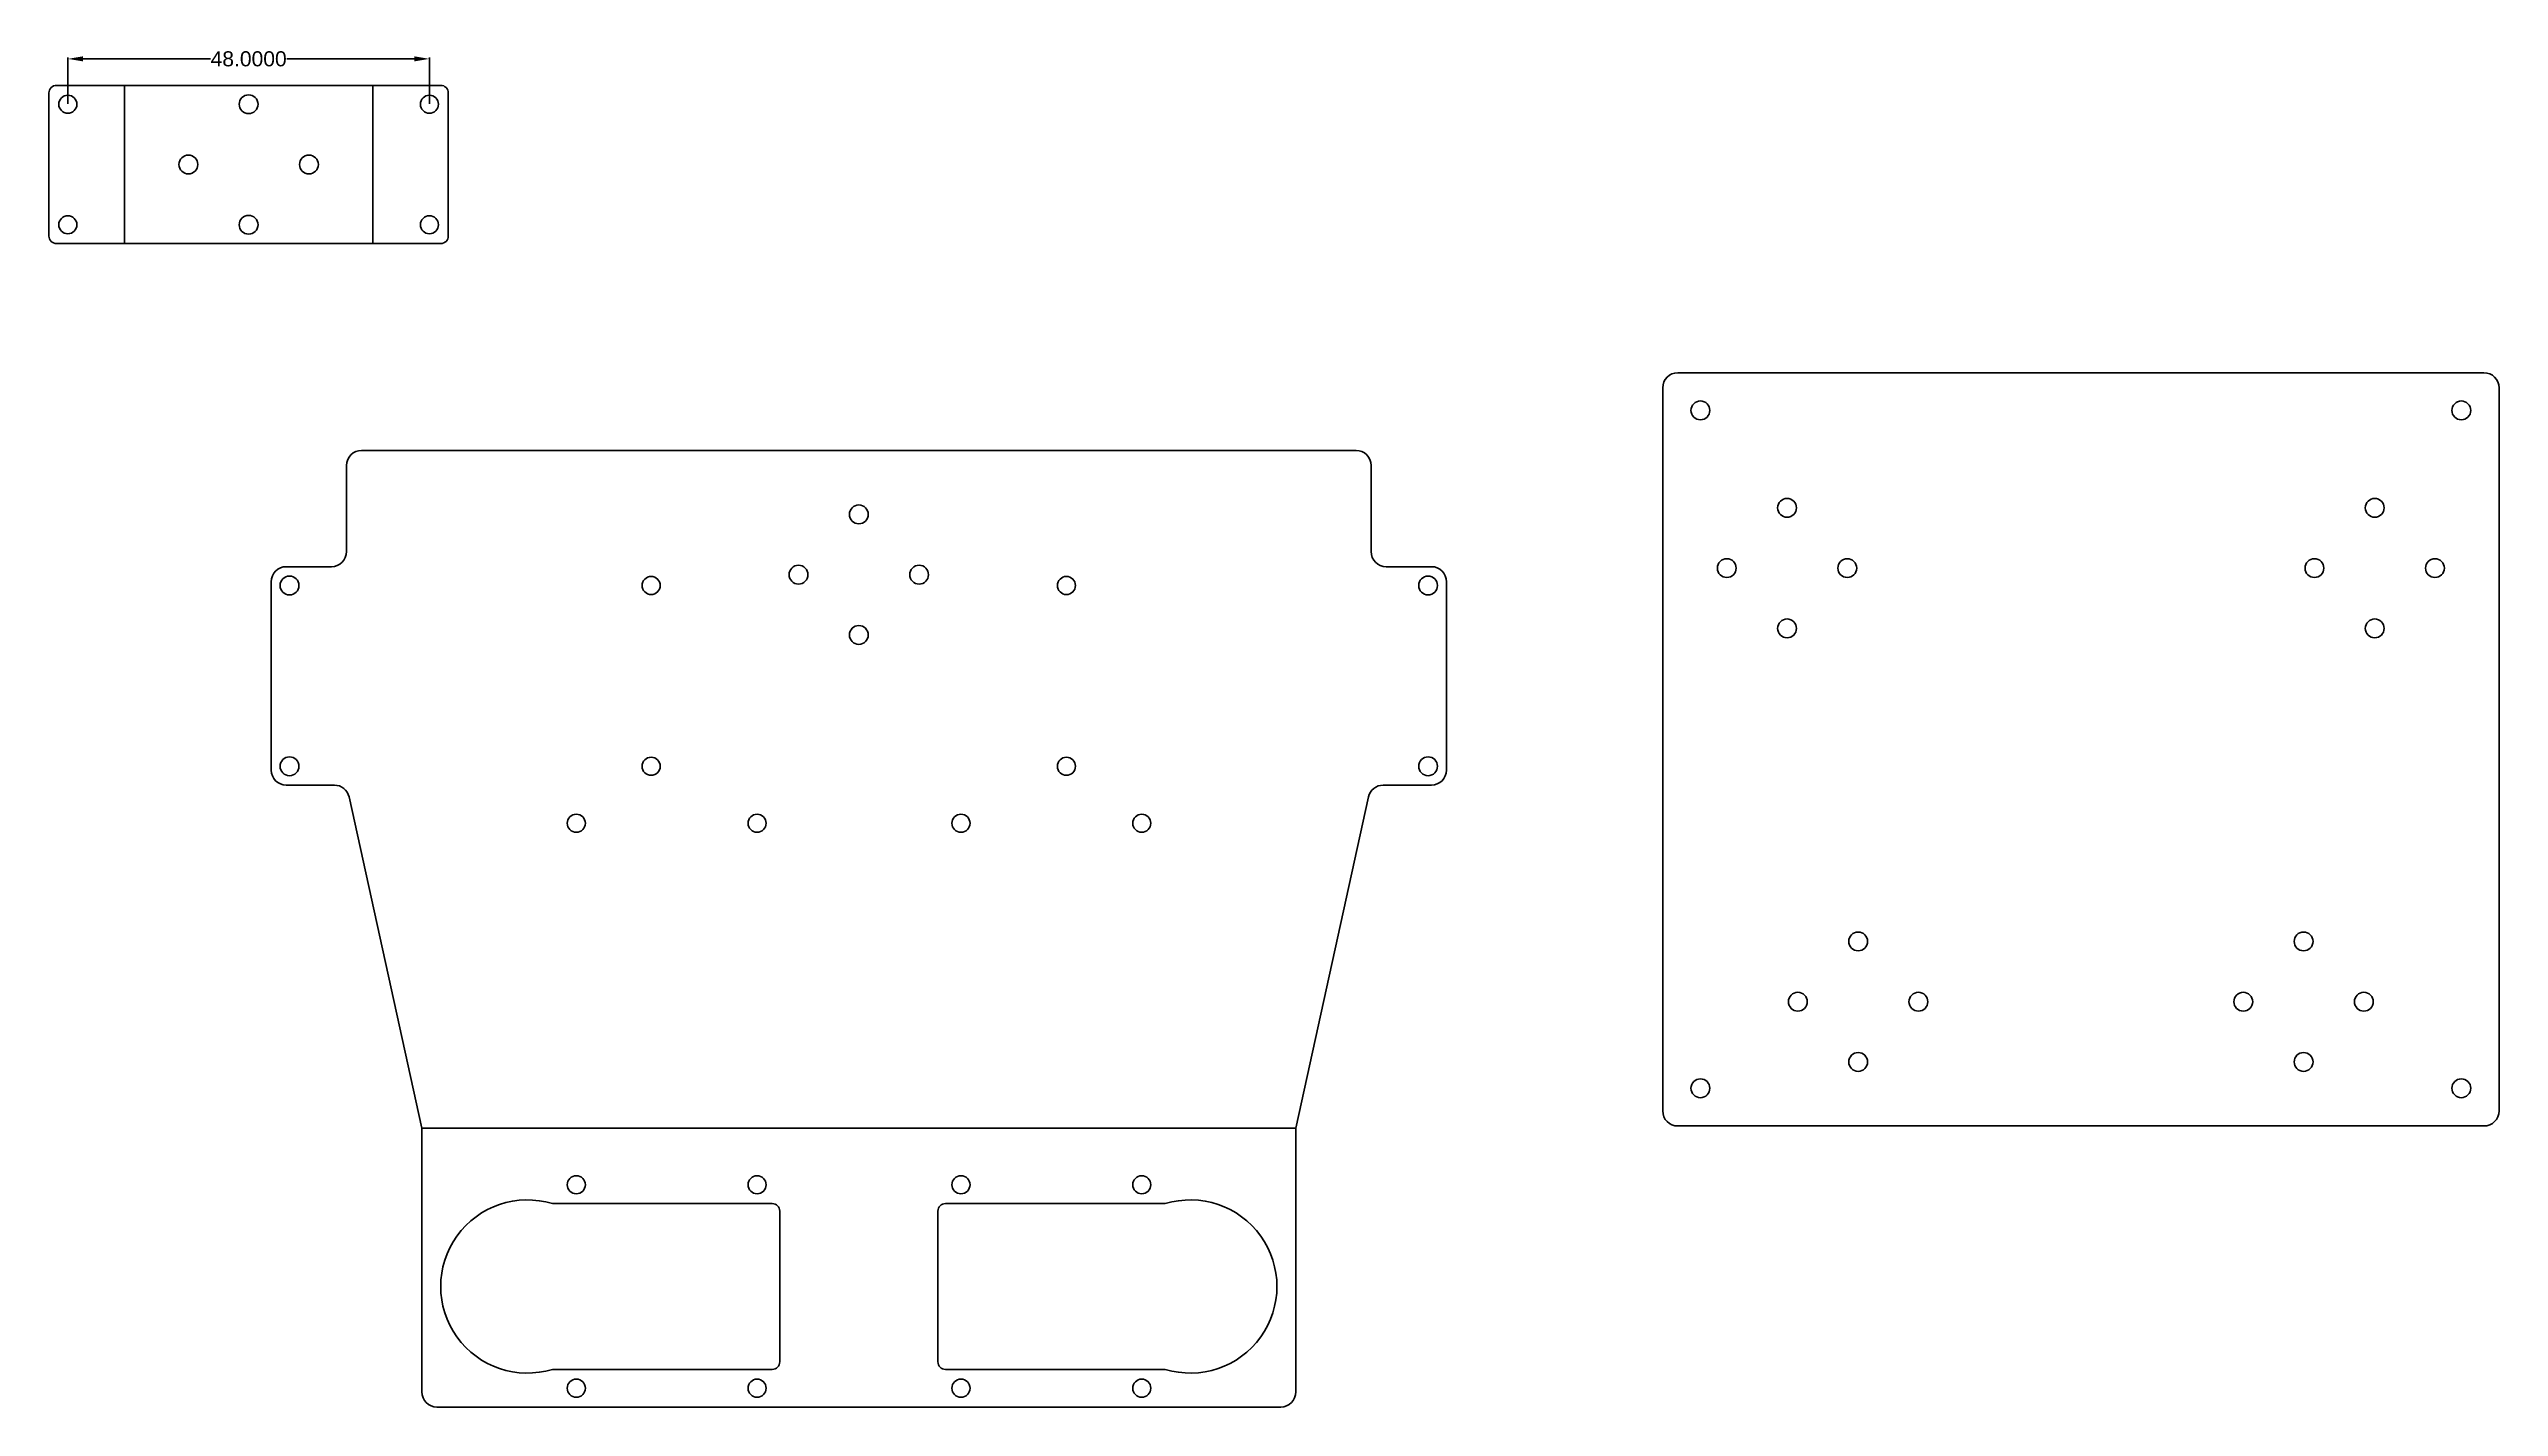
# Model space of a CAD drawing. Header units: millimetres. Extents: x -23 to 1143, y 66 to 426.
# Drawn here: x 818.3 to 1143.5, y 158.7 to 339 of the extents above; entities that cross this region are included whole.
import ezdxf

# ---------------------------------------------------------------- set-up
doc = ezdxf.new("R2010")
doc.units = ezdxf.units.MM
doc.header["$MEASUREMENT"] = 0
doc.styles.get("Standard").update_dxf_attribs({"font": 'arial.ttf'})
doc.dimstyles.get("Standard").update_dxf_attribs({"dimtxt": 2, "dimasz": 2, "dimexe": 0.18, "dimexo": 0.0625, "dimgap": 0.09, "dimtad": 0, "dimtih": 1, "dimtoh": 1, "dimdec": 4, "dimzin": 0, "dimdsep": 46, "dimtxsty": 'Standard', "dimcen": 0.09, "dimadec": 0, "dimazin": 0, "dimtfac": 1, "dimtdec": 4, "dimtofl": 0, "dimtmove": 0, "dimatfit": 3, "dimfxl": 1, "dimtolj": 1, "dimtzin": 0, "dimarcsym": 0})

msp = doc.modelspace()

# ---------------------------------------------------------------- blocks, each defined once
blk = doc.blocks.new('*D65')
at = {"color": 0, "lineweight": -2}
for p, q in [((820.78, 331.68), (820.78, 337.82)), ((822.78, 337.64), (839.72, 337.64)), ((866.78, 337.64), (849.83, 337.64)), ((868.78, 331.68), (868.78, 337.82))]:
    blk.add_line(p, q, dxfattribs=at)
at = {"color": 0}
for points in [[(822.78, 337.98), (822.78, 337.31), (820.78, 337.64)], [(866.78, 337.98), (866.78, 337.31), (868.78, 337.64)]]:
    blk.add_solid(points, dxfattribs=at)
at = {"layer": 'Defpoints', "color": 0}
for p in [(868.78, 337.64), (820.78, 331.62), (868.78, 331.62)]:
    blk.add_point(p, dxfattribs=at)
at = {"color": 0, "insert": (844.78, 337.64), "char_height": 2, "attachment_point": 5}
blk.add_mtext('\\A1;48.0000', dxfattribs=at)

# ---------------------------------------------------------------- dimensions: what is measured, and where the dimension line sits
dim = msp.add_linear_dim(base=(868.77957, 337.64261), p1=(820.77957, 331.62038), p2=(868.77957, 331.62038), dimstyle='Standard')
dim.commit()
dim.dimension.update_dxf_attribs({"geometry": '*D65', "text_midpoint": (844.77957, 337.64261)})

# ---------------------------------------------------------------- linework, layer by layer
for p, q in [((818.27957, 314.12038), (818.27957, 333.12038)), ((819.27957, 334.12038), (870.27957, 334.12038)), ((828.27957, 313.12038), (828.27957, 334.12038)), ((861.27957, 313.12038), (861.27957, 334.12038)), ((871.27957, 314.12038), (871.27957, 333.12038)), ((819.27957, 313.12038), (870.27957, 313.12038)), ((1034.47529, 295.9753), (1141.47529, 295.9753)), ((1032.47529, 293.9753), (1032.47529, 197.9753)), ((1143.47529, 293.9753), (1143.47529, 197.9753)), ((857.76887, 283.66596), (857.76887, 272.22846)), ((859.76887, 285.66596), (991.76887, 285.66596)), ((993.76887, 272.22846), (993.76887, 283.66596)), ((849.76887, 270.22846), (855.76887, 270.22846)), ((995.76887, 270.22846), (1001.76887, 270.22846)), ((847.76887, 243.22846), (847.76887, 268.22846)), ((1003.76887, 243.22846), (1003.76887, 268.22846)), ((849.76887, 241.22846), (856.16023, 241.22846)), ((995.37752, 241.22846), (1001.76887, 241.22846)), ((858.11373, 239.65722), (867.76887, 195.66596)), ((983.76887, 195.66596), (993.42402, 239.65722)), ((867.76887, 195.66596), (983.76887, 195.66596)), ((867.76887, 195.66596), (867.76887, 160.66596)), ((983.76887, 195.66596), (983.76887, 160.66596)), ((1034.47529, 195.9753), (1141.47529, 195.9753)), ((914.26887, 185.66596), (885.12298, 185.66596)), ((937.26887, 185.66596), (966.41477, 185.66596)), ((915.26887, 164.66596), (915.26887, 184.66596)), ((936.26887, 164.66596), (936.26887, 184.66596)), ((914.26887, 163.66596), (885.12298, 163.66596)), ((937.26887, 163.66596), (966.41477, 163.66596)), ((869.76887, 158.66596), (981.76887, 158.66596))]:
    msp.add_line(p, q)
for centre, radius in [((820.77957, 331.62038), 1.2), ((844.77957, 331.62038), 1.25), ((868.77957, 331.62038), 1.2), ((836.77957, 323.62038), 1.25), ((852.77957, 323.62038), 1.25), ((820.77957, 315.62038), 1.2), ((844.77957, 315.62038), 1.25), ((868.77957, 315.62038), 1.2), ((1037.47529, 290.9753), 1.25), ((1138.47529, 290.9753), 1.25), ((925.76887, 277.16596), 1.25), ((1048.97529, 278.0378), 1.25), ((1126.97529, 278.0378), 1.25), ((917.76887, 269.16596), 1.25), ((933.76887, 269.16596), 1.25), ((1040.97529, 270.0378), 1.25), ((1056.97529, 270.0378), 1.25), ((1118.97529, 270.0378), 1.25), ((1134.97529, 270.0378), 1.25), ((850.20637, 267.72846), 1.25), ((898.20637, 267.72846), 1.2), ((953.33137, 267.72846), 1.2), ((1001.33137, 267.72846), 1.25), ((925.76887, 261.16596), 1.25), ((1048.97529, 262.0378), 1.25), ((1126.97529, 262.0378), 1.25), ((850.20637, 243.72846), 1.25), ((898.20637, 243.72846), 1.2), ((953.33137, 243.72846), 1.2), ((1001.33137, 243.72846), 1.25), ((888.26887, 236.16596), 1.2), ((912.26887, 236.16596), 1.2), ((939.33137, 236.16596), 1.2), ((963.33137, 236.16596), 1.2), ((1058.41279, 220.4753), 1.25), ((1117.53779, 220.4753), 1.25), ((1050.41279, 212.4753), 1.25), ((1066.41279, 212.4753), 1.25), ((1109.53779, 212.4753), 1.25), ((1125.53779, 212.4753), 1.25), ((1058.41279, 204.4753), 1.25), ((1117.53779, 204.4753), 1.25), ((1037.47529, 200.9753), 1.25), ((1138.47529, 200.9753), 1.25), ((888.26887, 188.16596), 1.2), ((912.26887, 188.16596), 1.2), ((939.33137, 188.16596), 1.2), ((963.33137, 188.16596), 1.2), ((888.26887, 161.16596), 1.2), ((912.26887, 161.16596), 1.2), ((939.33137, 161.16596), 1.2), ((963.33137, 161.16596), 1.2)]:
    msp.add_circle(centre, radius)
for centre, radius, start, end in [((819.27957, 333.12038), 1, 90, 180), ((870.27957, 333.12038), 1, 0, 90), ((819.27957, 314.12038), 1, 180, 270), ((870.27957, 314.12038), 1, 270, 0), ((1034.47529, 293.9753), 2, 90, 180), ((1141.47529, 293.9753), 2, 0, 90), ((859.76887, 283.66596), 2, 90, 180), ((991.76887, 283.66596), 2, 0, 90), ((849.76887, 268.22846), 2, 90, 180), ((855.76887, 272.22846), 2, 270, 0), ((995.76887, 272.22846), 2, 180, 270), ((1001.76887, 268.22846), 2, 360, 90), ((849.76887, 243.22846), 2, 180, 270), ((856.16023, 239.22846), 2, 12.3789281, 90), ((995.37752, 239.22846), 2, 90, 167.6210719), ((1001.76887, 243.22846), 2, 270, 360), ((1034.47529, 197.9753), 2, 180, 270), ((1141.47529, 197.9753), 2, 270, 0), ((881.76887, 174.66596), 11.5, 73.0425737, 286.9574263), ((914.26887, 184.66596), 1, 0, 90), ((937.26887, 184.66596), 1, 90, 180), ((969.76887, 174.66596), 11.5, 253.0425737, 106.9574263), ((914.26887, 164.66596), 1, 270, 0), ((937.26887, 164.66596), 1, 180, 270), ((869.76887, 160.66596), 2, 180, 270), ((981.76887, 160.66596), 2, 270, 0)]:
    msp.add_arc(centre, radius, start, end)

msp.set_redraw_order([(e.dxf.handle, doc.entitydb.next_handle()) for e in msp.query("TEXT MTEXT ATTDEF DIMENSION ARC_DIMENSION")])  # texts and dimensions are drawn at this point

doc.saveas('drawing.dxf')
